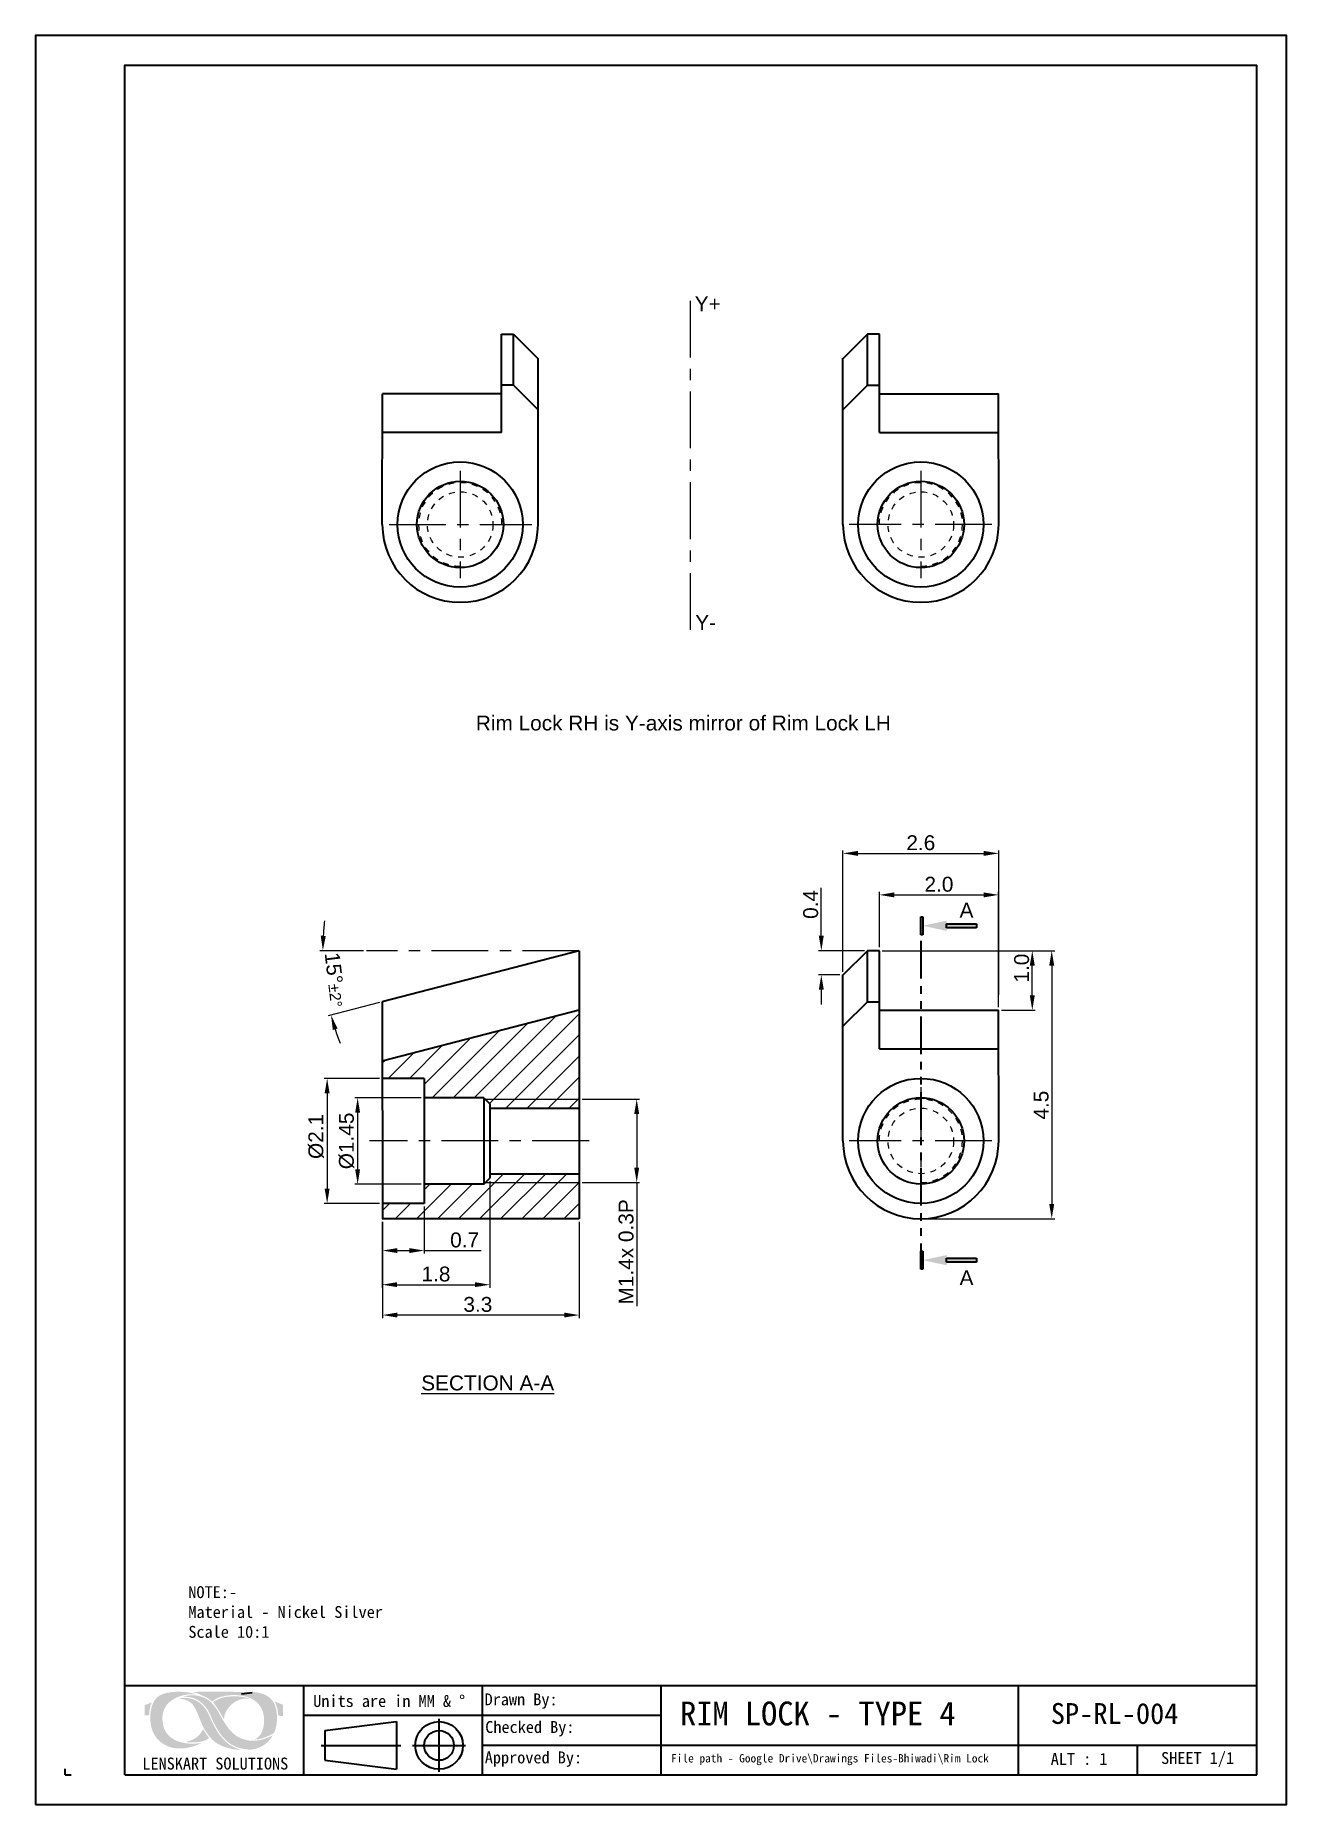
# Model space of a CAD drawing. Header units: millimetres. Extents: x 219 to 785, y 160 to 284.
# Drawn here: x 722.41 to 743.41, y 225.77 to 255.47 of the extents above; entities that cross this region are included whole.
import ezdxf
from ezdxf.enums import TextEntityAlignment as Align

# ---------------------------------------------------------------- set-up
doc = ezdxf.new("R2010")
doc.units = ezdxf.units.MM
for name, pattern in [('CENTER', [50.8, 31.75, -6.35, 6.35, -6.35]), ('HIDDEN', [0.075, 0.05, -0.025]), ('PHANTOM', [63.5, 31.75, -6.35, 6.35, -6.35, 6.35, -6.35])]:
    doc.linetypes.add(name, pattern=pattern)
doc.layers.get('0').update_dxf_attribs({"lineweight": 35})
for name, color, linetype, lineweight in [('Center line', 2, 'CENTER', 18), ('Dimension', 3, 'Continuous', 18), ('Hatch', 6, 'Continuous', 18), ('hidden line', 1, 'HIDDEN', 15), ('Section', 6, 'PHANTOM', 35), ('Text', 4, 'Continuous', 25), ('绘图层', 7, 'Continuous', 13)]:
    doc.layers.add(name, color=color, linetype=linetype, lineweight=lineweight)
doc.layers.add('图框-线条', color=7, linetype='Continuous')
doc.styles.get("Standard").update_dxf_attribs({"font": 'arial.ttf'})
doc.styles.add('宋体', font='SimSun.ttf')
doc.dimstyles.new('SIMPLEX', dxfattribs={"dimtxt": 2.5, "dimasz": 2.5, "dimexe": 0.5, "dimexo": 0.5, "dimgap": 0.5, "dimtad": 1, "dimzin": 0, "dimdsep": 46, "dimtxsty": 'Standard', "dimcen": 0, "dimclrd": 256, "dimclre": 256, "dimclrt": 256, "dimadec": 0, "dimazin": 0, "dimtm": 1e-09, "dimtfac": 0.75, "dimtofl": 0, "dimtmove": 0, "dimatfit": 3, "dimfxl": 1, "dimtzin": 0, "dimlwd": -1, "dimlwe": -1, "dimarcsym": 0})

msp = doc.modelspace()

# ---------------------------------------------------------------- texts
at = {"layer": 'Text'}
for s, p in [('Y+', (733.693, 250.966)), ('Y-', (733.659, 245.617)), ('Rim Lock RH is Y-axis mirror of Rim Lock LH', (733.284, 243.928)), ('A', (738.037, 240.787)), ('A', (738.037, 234.617))]:
    msp.add_text(s, height=0.25, dxfattribs=at).set_placement(p, align=Align.MIDDLE_CENTER)
at = {"layer": 'Text', "insert": (728.885, 232.975), "char_height": 0.25, "attachment_point": 1}
msp.add_mtext_dynamic_manual_height_columns('{\\LSECTION A-A}', width=4.57348, gutter_width=1, heights=[0], dxfattribs=at)
at = {"layer": '绘图层', "color": 7, "linetype": 'ByBlock', "lineweight": 9, "attachment_point": 5, "style": '宋体'}
for s, insert, char_height, width in [('\\pxql;{\\fNSimSun|b0|i0|c0|p49;NOTE:-\\PMaterial - Nickel Silver\\PScale 10:1}', (726.957, 229.003), 0.2, 3.96086), ('\\pxql;{\\fNSimSun|b0|i0|c0|p49;Units are in MM & %%D}', (728.599, 227.509), 0.2, 3.05443), ('\\pxql;{\\fNSimSun|b0|i0|c0|p49;Drawn By: }', (731.476, 227.509), 0.2, 3.05443), ('\\pxqc;{\\fNSimSun|b0|i0|c0|p49;RIM LOCK - TYPE 4}', (735.542, 227.298), 0.4, 5.26635), ('{\\fNSimSun|b0|i0|c0|p49;SP-RL-004}', (740.523, 227.298), 0.35, 4.64697), ('\\pxql;{\\fNSimSun|b0|i0|c0|p49;Checked By: }', (731.105, 227.045), 0.2, 2.29015), ('\\pxql;{\\fNSimSun|b0|i0|c0|p49;Approved By:}', (731.097, 226.534), 0.2, 2.29015), ('\\pxql;{\\fNSimSun|b0|i0|c0|p49;File path - Google Drive\\\\Drawings Files-Bhiwadi\\\\Rim Lock}', (737.573, 226.526), 0.14, 8.989), ('{\\fNSimSun|b0|i0|c0|p49;ALT : 1}', (739.927, 226.537), 0.2, 1.72791), ('{\\fNSimSun|b0|i0|c0|p49;SHEET 1/1}', (741.915, 226.529), 0.2, 1.72791), ('{\\fSimSun|b0|i0|c134|p2;LENSKART SOLUTIONS}', (725.429, 226.459), 0.2, 5.89745)]:
    msp.add_mtext(s, dxfattribs=dict(at, insert=insert, char_height=char_height, width=width))

# ---------------------------------------------------------------- blocks, each defined once
blk = doc.blocks.new('*D211')
at = {"layer": 'Defpoints', "color": 0, "transparency": 16777216}
for p in [(738.577, 241.74), (735.963, 239.702), (738.577, 239.313)]:
    blk.add_point(p, dxfattribs=at)
at = {"layer": 'Dimension', "transparency": 16777216}
for p, q in [((735.963, 239.752), (735.963, 241.79)), ((738.577, 239.363), (738.577, 241.79)), ((736.213, 241.74), (738.327, 241.74))]:
    blk.add_line(p, q, dxfattribs=at)
for points in [[(736.213, 241.781), (736.213, 241.698), (735.963, 241.74)], [(738.327, 241.781), (738.327, 241.698), (738.577, 241.74)]]:
    blk.add_solid(points, dxfattribs=at)
at = {"layer": 'Dimension', "transparency": 16777216, "insert": (737.27, 241.917), "char_height": 0.25, "attachment_point": 5}
blk.add_mtext('2.6', dxfattribs=at)
blk = doc.blocks.new('*D212')
at = {"layer": 'Defpoints', "color": 0, "transparency": 16777216}
for p in [(738.574, 241.043), (736.574, 240.113), (738.574, 239.106)]:
    blk.add_point(p, dxfattribs=at)
at = {"layer": 'Dimension', "transparency": 16777216}
for p, q in [((736.574, 240.163), (736.574, 241.093)), ((736.824, 241.043), (738.324, 241.043)), ((738.574, 239.156), (738.574, 241.093))]:
    blk.add_line(p, q, dxfattribs=at)
for points in [[(736.824, 241.085), (736.824, 241.001), (736.574, 241.043)], [(738.324, 241.085), (738.324, 241.001), (738.574, 241.043)]]:
    blk.add_solid(points, dxfattribs=at)
at = {"layer": 'Dimension', "transparency": 16777216, "insert": (737.574, 241.22), "char_height": 0.25, "attachment_point": 5}
blk.add_mtext('2.0', dxfattribs=at)
blk = doc.blocks.new('*D213')
at = {"layer": 'Defpoints', "color": 0, "transparency": 16777216}
for p in [(736.574, 240.106), (739.141, 240.106), (738.574, 239.106)]:
    blk.add_point(p, dxfattribs=at)
at = {"layer": 'Dimension', "transparency": 16777216}
for p, q in [((736.624, 240.106), (739.191, 240.106)), ((739.141, 239.356), (739.141, 239.856)), ((738.624, 239.106), (739.191, 239.106))]:
    blk.add_line(p, q, dxfattribs=at)
for points in [[(739.099, 239.856), (739.182, 239.856), (739.141, 240.106)], [(739.099, 239.356), (739.182, 239.356), (739.141, 239.106)]]:
    blk.add_solid(points, dxfattribs=at)
at = {"layer": 'Dimension', "transparency": 16777216, "insert": (738.963, 239.813), "char_height": 0.25, "attachment_point": 5, "rotation": 90}
blk.add_mtext('1.0', dxfattribs=at)
blk = doc.blocks.new('*D214')
at = {"layer": 'Defpoints', "color": 0, "transparency": 16777216}
for p in [(736.574, 240.106), (737.27, 235.606), (739.467, 235.606)]:
    blk.add_point(p, dxfattribs=at)
at = {"layer": 'Dimension', "transparency": 16777216}
for p, q in [((736.624, 240.106), (739.517, 240.106)), ((739.467, 239.856), (739.467, 235.856)), ((737.32, 235.606), (739.517, 235.606))]:
    blk.add_line(p, q, dxfattribs=at)
for points in [[(739.425, 239.856), (739.509, 239.856), (739.467, 240.106)], [(739.425, 235.856), (739.509, 235.856), (739.467, 235.606)]]:
    blk.add_solid(points, dxfattribs=at)
at = {"layer": 'Dimension', "transparency": 16777216, "insert": (739.29, 237.513), "char_height": 0.25, "attachment_point": 5, "rotation": 90}
blk.add_mtext('4.5', dxfattribs=at)
blk = doc.blocks.new('_FILLED')
at = {"color": 0, "linetype": 'ByBlock'}
blk.add_solid([(0, 0), (-1, 0.214), (-1, -0.214)], dxfattribs=at)
blk = doc.blocks.new('section arrow')
at = {"layer": 'Section'}
h = blk.add_hatch(color=256, dxfattribs=at)
h.dxf.hatch_style = 1
h.paths.add_polyline_path([(6987.516, 2336.116), (6987.516, 2336.053), (6988.016, 2336.053), (6988.016, 2336.116)])
h.paths.add_polyline_path([(6988.416, 2335.935), (6988.448, 2335.935), (6988.448, 2336.235), (6988.416, 2336.235)])
for points in [[(6988.448, 2335.935), (6988.448, 2336.235), (6988.416, 2336.235), (6988.416, 2335.935)], [(6988.016, 2336.116), (6987.516, 2336.116), (6987.516, 2336.053), (6988.016, 2336.053)]]:
    blk.add_lwpolyline(points, close=True, dxfattribs=at)
at = {"layer": 'Section', "xscale": 0.4, "yscale": 0.4, "zscale": 0.4}
blk.add_blockref('_FILLED', (6988.416, 2336.085), dxfattribs=at)
blk = doc.blocks.new('*D215')
at = {"layer": 'Defpoints', "color": 0, "transparency": 16777216}
for p in [(728.935, 235.863), (728.235, 235.606), (728.235, 235.072)]:
    blk.add_point(p, dxfattribs=at)
at = {"layer": 'Dimension', "transparency": 16777216}
for p, q in [((728.235, 235.556), (728.235, 235.022)), ((728.935, 235.813), (728.935, 235.022)), ((728.485, 235.072), (728.685, 235.072)), ((728.935, 235.072), (729.891, 235.072))]:
    blk.add_line(p, q, dxfattribs=at)
for points in [[(728.485, 235.113), (728.485, 235.03), (728.235, 235.072)], [(728.685, 235.113), (728.685, 235.03), (728.935, 235.072)]]:
    blk.add_solid(points, dxfattribs=at)
at = {"layer": 'Dimension', "transparency": 16777216, "insert": (729.613, 235.249), "char_height": 0.25, "attachment_point": 5}
blk.add_mtext('0.7', dxfattribs=at)
blk = doc.blocks.new('*D216')
at = {"layer": 'Defpoints', "color": 0, "transparency": 16777216}
for p in [(728.235, 235.606), (731.535, 235.606), (728.235, 233.989)]:
    blk.add_point(p, dxfattribs=at)
at = {"layer": 'Dimension', "transparency": 16777216}
for p, q in [((728.235, 235.556), (728.235, 233.939)), ((731.535, 235.556), (731.535, 233.939)), ((731.285, 233.989), (728.485, 233.989))]:
    blk.add_line(p, q, dxfattribs=at)
for points in [[(728.485, 234.031), (728.485, 233.948), (728.235, 233.989)], [(731.285, 234.031), (731.285, 233.948), (731.535, 233.989)]]:
    blk.add_solid(points, dxfattribs=at)
at = {"layer": 'Dimension', "transparency": 16777216, "insert": (729.835, 234.167), "char_height": 0.25, "attachment_point": 5}
blk.add_mtext('3.3', dxfattribs=at)
blk = doc.blocks.new('*D217')
at = {"layer": 'Defpoints', "color": 0, "transparency": 16777216}
for p in [(727.964, 240.106), (731.535, 240.106), (731.535, 240.106), (727.295, 239.382), (728.231, 239.249)]:
    blk.add_point(p, dxfattribs=at)
at = {"layer": 'Dimension', "transparency": 16777216}
for p, q in [((727.914, 240.106), (727.184, 240.106)), ((728.182, 239.237), (727.323, 239.014))]:
    blk.add_line(p, q, dxfattribs=at)
for start, end in [(173.3394, 176.6697), (197.855, 201.1853)]:
    blk.add_arc((731.535, 240.106), 4.302, start, end, dxfattribs=at)
for points in [[(727.283, 240.354), (727.199, 240.357), (727.234, 240.106)], [(727.401, 238.775), (727.481, 238.798), (727.371, 239.027)]]:
    blk.add_solid(points, dxfattribs=at)
at = {"layer": 'Dimension', "transparency": 16777216, "insert": (727.44, 239.619), "char_height": 0.25, "attachment_point": 5, "rotation": 276.7695}
blk.add_mtext('15°{\\H0.1875;±2°}', dxfattribs=at)
blk = doc.blocks.new('*D218')
at = {"layer": 'Defpoints', "color": 0, "transparency": 16777216}
for p in [(728.235, 237.963), (727.306, 235.863), (728.235, 235.863)]:
    blk.add_point(p, dxfattribs=at)
at = {"layer": 'Dimension', "transparency": 16777216}
for p, q in [((728.185, 237.963), (727.256, 237.963)), ((727.306, 237.713), (727.306, 236.113)), ((728.185, 235.863), (727.256, 235.863))]:
    blk.add_line(p, q, dxfattribs=at)
for points in [[(727.264, 237.713), (727.347, 237.713), (727.306, 237.963)], [(727.264, 236.113), (727.347, 236.113), (727.306, 235.863)]]:
    blk.add_solid(points, dxfattribs=at)
at = {"layer": 'Dimension', "transparency": 16777216, "insert": (727.121, 236.988), "char_height": 0.25, "attachment_point": 5, "rotation": 90}
blk.add_mtext('%%C2.1', dxfattribs=at)
blk = doc.blocks.new('*D219')
at = {"layer": 'Defpoints', "color": 0, "transparency": 16777216}
for p in [(731.535, 237.613), (731.535, 236.213), (732.501, 236.213)]:
    blk.add_point(p, dxfattribs=at)
at = {"layer": 'Dimension', "transparency": 16777216}
for p, q in [((731.585, 237.613), (732.551, 237.613)), ((732.501, 237.363), (732.501, 236.463)), ((731.585, 236.213), (732.551, 236.213)), ((732.501, 236.213), (732.501, 234.137))]:
    blk.add_line(p, q, dxfattribs=at)
for points in [[(732.46, 237.363), (732.543, 237.363), (732.501, 237.613)], [(732.46, 236.463), (732.543, 236.463), (732.501, 236.213)]]:
    blk.add_solid(points, dxfattribs=at)
at = {"layer": 'Dimension', "transparency": 16777216, "insert": (732.324, 235.05), "char_height": 0.25, "attachment_point": 5, "rotation": 90}
blk.add_mtext('M1.4x 0.3P', dxfattribs=at)
blk = doc.blocks.new('*D220')
at = {"layer": 'Defpoints', "color": 0, "transparency": 16777216}
for p in [(728.935, 237.638), (727.818, 236.188), (728.935, 236.188)]:
    blk.add_point(p, dxfattribs=at)
at = {"layer": 'Dimension', "transparency": 16777216}
for p, q in [((728.885, 237.638), (727.768, 237.638)), ((727.818, 237.388), (727.818, 236.438)), ((728.885, 236.188), (727.768, 236.188))]:
    blk.add_line(p, q, dxfattribs=at)
for points in [[(727.776, 237.388), (727.859, 237.388), (727.818, 237.638)], [(727.776, 236.438), (727.859, 236.438), (727.818, 236.188)]]:
    blk.add_solid(points, dxfattribs=at)
at = {"layer": 'Dimension', "transparency": 16777216, "insert": (727.633, 236.913), "char_height": 0.25, "attachment_point": 5, "rotation": 90}
blk.add_mtext('%%c1.45', dxfattribs=at)
blk = doc.blocks.new('*D221')
at = {"layer": 'Defpoints', "color": 0, "transparency": 16777216}
for p in [(736.374, 240.106), (735.6, 239.702), (735.963, 239.702)]:
    blk.add_point(p, dxfattribs=at)
at = {"layer": 'Dimension', "transparency": 16777216}
for p, q in [((735.6, 240.356), (735.6, 241.16)), ((736.324, 240.106), (735.55, 240.106)), ((735.913, 239.702), (735.55, 239.702)), ((735.6, 239.452), (735.6, 239.202))]:
    blk.add_line(p, q, dxfattribs=at)
for points in [[(735.558, 240.356), (735.641, 240.356), (735.6, 240.106)], [(735.558, 239.452), (735.641, 239.452), (735.6, 239.702)]]:
    blk.add_solid(points, dxfattribs=at)
at = {"layer": 'Dimension', "transparency": 16777216, "insert": (735.422, 240.883), "char_height": 0.25, "attachment_point": 5, "rotation": 90}
blk.add_mtext('0.4', dxfattribs=at)
blk = doc.blocks.new('*D222')
at = {"layer": 'Defpoints', "color": 0, "transparency": 16777216}
for p in [(730.035, 236.288), (728.231, 235.606), (730.035, 234.499)]:
    blk.add_point(p, dxfattribs=at)
at = {"layer": 'Dimension', "transparency": 16777216}
for p, q in [((730.035, 236.238), (730.035, 234.449)), ((728.231, 235.556), (728.231, 234.449)), ((728.481, 234.499), (729.785, 234.499))]:
    blk.add_line(p, q, dxfattribs=at)
for points in [[(728.481, 234.541), (728.481, 234.458), (728.231, 234.499)], [(729.785, 234.541), (729.785, 234.458), (730.035, 234.499)]]:
    blk.add_solid(points, dxfattribs=at)
at = {"layer": 'Dimension', "transparency": 16777216, "insert": (729.133, 234.677), "char_height": 0.25, "attachment_point": 5}
blk.add_mtext('1.8', dxfattribs=at)

# ---------------------------------------------------------------- dimensions: what is measured, and where the dimension line sits
at = {"layer": 'Dimension'}
for base, p1, p2, picture, middle in [((738.577, 241.74), (735.963, 239.702), (738.577, 239.313), '*D211', (737.27, 241.74)), ((738.574, 241.043), (736.574, 240.113), (738.574, 239.106), '*D212', (737.574, 241.043)), ((730.035, 234.499), (728.231, 235.606), (730.035, 236.288), '*D222', (729.133, 234.499))]:
    dim = msp.add_linear_dim(base=base, p1=p1, p2=p2, dimstyle='SIMPLEX', override={"dimscale": 0.1, "dimdec": 1}, dxfattribs=at)
    dim.commit()
    dim.dimension.update_dxf_attribs({"geometry": picture, "text_midpoint": middle, "dimtype": 160})
for base, p1, p2, angle, picture, middle in [((735.6, 239.702), (736.374, 240.106), (735.963, 239.702), 90, '*D221', (735.6, 240.883)), ((739.141, 240.106), (738.574, 239.106), (736.574, 240.106), 90, '*D213', (739.141, 239.813)), ((739.467, 235.606), (736.574, 240.106), (737.27, 235.606), 90, '*D214', (739.467, 237.513)), ((728.235, 235.072), (728.935, 235.863), (728.235, 235.606), 180, '*D215', (729.613, 235.072)), ((728.235, 233.989), (731.535, 235.606), (728.235, 235.606), 180, '*D216', (729.835, 233.989))]:
    dim = msp.add_linear_dim(base=base, p1=p1, p2=p2, angle=angle, dimstyle='SIMPLEX', override={"dimscale": 0.1, "dimdec": 1}, dxfattribs=at)
    dim.commit()
    dim.dimension.update_dxf_attribs({"geometry": picture, "text_midpoint": middle, "dimtype": 160})
dim = msp.add_angular_dim_2l(base=(727.295, 239.382), line1=((731.535, 240.106), (727.964, 240.106)), line2=((731.535, 240.106), (728.231, 239.249)), dimstyle='SIMPLEX', override={"dimscale": 0.1, "dimdec": 1, "dimtol": 1, "dimtp": 2, "dimtm": 2}, dxfattribs=at)
dim.commit()
dim.dimension.update_dxf_attribs({"geometry": '*D217', "text_midpoint": (727.264, 239.598), "dimtype": 162})
for base, p1, p2, text, override, picture, middle in [((727.306, 235.863), (728.235, 237.963), (728.235, 235.863), '%%C<>', {"dimscale": 0.1, "dimdec": 1}, '*D218', (727.306, 236.988)), ((732.501, 236.213), (731.535, 237.613), (731.535, 236.213), 'M<>', {"dimscale": 0.1, "dimdec": 1, "dimpost": 'x 0.3P'}, '*D219', (732.501, 235.05))]:
    dim = msp.add_linear_dim(base=base, p1=p1, p2=p2, angle=90, text=text, dimstyle='SIMPLEX', override=override, dxfattribs=at)
    dim.commit()
    dim.dimension.update_dxf_attribs({"geometry": picture, "text_midpoint": middle, "dimtype": 160})
dim = msp.add_linear_dim(base=(727.818, 236.188), p1=(728.935, 237.638), p2=(728.935, 236.188), angle=90, dimstyle='SIMPLEX', override={"dimscale": 0.1, "dimpost": '%%c<>'}, dxfattribs=at)
dim.commit()
dim.dimension.update_dxf_attribs({"geometry": '*D220', "text_midpoint": (727.633, 236.913)})

# ---------------------------------------------------------------- hatches: boundary and pattern name
at = {"layer": 'Hatch'}
h = msp.add_hatch(dxfattribs=at)
h.set_pattern_fill('ANSI31', color=256, scale=2)
h.set_pattern_definition([(45, (275.94042, 113.31543), (-0.1767767, 0.1767767), [])])
h.paths.add_polyline_path([(731.535, 236.363), (730.035, 236.363), (730.035, 236.288), (729.96, 236.213), (731.535, 236.213)])
h.paths.add_polyline_path([(731.535, 236.213), (729.96, 236.213), (729.935, 236.188), (728.935, 236.188), (728.935, 235.863), (728.235, 235.863), (728.235, 235.606), (731.535, 235.606)])
h.paths.add_polyline_path([(731.535, 239.106), (728.232, 238.25), (728.232, 237.963), (728.935, 237.963), (728.935, 237.638), (729.935, 237.638), (729.96, 237.613), (731.535, 237.613)])
h.paths.add_polyline_path([(731.535, 237.613), (729.96, 237.613), (730.035, 237.538), (730.035, 237.463), (731.535, 237.463)])
at = {"layer": '图框-线条', "lineweight": 0, "ltscale": 0.1}
h = msp.add_hatch(color=252, dxfattribs=at)
edge = h.paths.add_edge_path()
edge.add_spline(control_points=[(724.245, 227.441), (724.245, 227.441), (724.245, 227.269), (724.245, 227.269), (724.245, 227.269), (724.245, 227.269), (724.316, 227.269), (724.316, 227.269), (724.316, 227.269), (724.321, 227.31), (724.322, 227.344), (724.33, 227.384), (724.33, 227.384), (724.337, 227.419), (724.347, 227.454), (724.36, 227.485), (724.36, 227.485), (724.36, 227.485), (724.245, 227.441), (724.245, 227.441)], knot_values=[0, 0, 0, 0, 0.166667, 0.166667, 0.166667, 0.166667, 0.333333, 0.333333, 0.333333, 0.333333, 0.5, 0.5, 0.5, 0.5, 0.666667, 0.666667, 0.666667, 0.666667, 1, 1, 1, 1], degree=3, periodic=0)
edge = h.paths.add_edge_path()
edge.add_spline(control_points=[(726.485, 227.262), (726.485, 227.262), (726.566, 227.261), (726.566, 227.261), (726.566, 227.261), (726.566, 227.261), (726.566, 227.447), (726.566, 227.447), (726.566, 227.447), (726.566, 227.447), (726.425, 227.503), (726.425, 227.503), (726.425, 227.503), (726.439, 227.467), (726.455, 227.441), (726.466, 227.396), (726.466, 227.396), (726.478, 227.351), (726.481, 227.311), (726.485, 227.262)], knot_values=[0, 0, 0, 0, 0.166667, 0.166667, 0.166667, 0.166667, 0.333333, 0.333333, 0.333333, 0.333333, 0.5, 0.5, 0.5, 0.5, 0.666667, 0.666667, 0.666667, 0.666667, 1, 1, 1, 1], degree=3, periodic=0)
edge = h.paths.add_edge_path(flags=17)
edge.add_spline(control_points=[(724.937, 226.828), (724.95, 226.817), (725.032, 226.815), (725.047, 226.815), (725.047, 226.815), (725.135, 226.812), (725.267, 226.834), (725.324, 226.889), (725.324, 226.889), (725.319, 226.897), (725.316, 226.901), (725.31, 226.907), (725.31, 226.907), (725.31, 226.907), (725.223, 227.036), (725.223, 227.036), (725.223, 227.036), (725.202, 227.01), (725.193, 226.961), (725.113, 226.899), (725.113, 226.899), (725.066, 226.863), (725.01, 226.838), (724.937, 226.828)], knot_values=[0, 0, 0, 0, 0.142857, 0.142857, 0.142857, 0.142857, 0.285714, 0.285714, 0.285714, 0.285714, 0.428571, 0.428571, 0.428571, 0.428571, 0.571429, 0.571429, 0.571429, 0.571429, 0.714286, 0.714286, 0.714286, 0.714286, 1, 1, 1, 1], degree=3, periodic=0)
edge = h.paths.add_edge_path(flags=17)
edge.add_spline(control_points=[(725.392, 227.485), (725.397, 227.477), (725.398, 227.478), (725.404, 227.471), (725.404, 227.471), (725.469, 227.397), (725.562, 227.217), (725.574, 227.205), (725.574, 227.205), (725.58, 227.355), (725.705, 227.486), (725.829, 227.529), (725.829, 227.529), (725.893, 227.552), (725.928, 227.552), (726.001, 227.546), (726.001, 227.546), (725.977, 227.565), (725.876, 227.581), (725.851, 227.584), (725.851, 227.584), (725.729, 227.598), (725.554, 227.587), (725.446, 227.526), (725.446, 227.526), (725.429, 227.517), (725.398, 227.497), (725.392, 227.485)], knot_values=[0, 0, 0, 0, 0.125, 0.125, 0.125, 0.125, 0.25, 0.25, 0.25, 0.25, 0.375, 0.375, 0.375, 0.375, 0.5, 0.5, 0.5, 0.5, 0.625, 0.625, 0.625, 0.625, 0.75, 0.75, 0.75, 0.75, 1, 1, 1, 1], degree=3, periodic=0)
edge = h.paths.add_edge_path()
edge.add_spline(control_points=[(725.334, 227.25), (725.293, 227.342), (725.28, 227.367), (725.216, 227.436), (725.216, 227.436), (725.129, 227.53), (724.994, 227.577), (724.862, 227.559), (724.862, 227.559), (724.853, 227.558), (724.845, 227.557), (724.837, 227.555), (724.837, 227.555), (724.837, 227.555), (724.814, 227.548), (724.814, 227.548), (724.814, 227.548), (724.89, 227.544), (724.95, 227.533), (725.001, 227.495), (725.001, 227.495), (725.052, 227.457), (725.071, 227.426), (725.104, 227.36), (725.104, 227.36), (725.156, 227.252), (725.192, 227.131), (725.251, 227.03), (725.251, 227.03), (725.314, 226.924), (725.376, 226.846), (725.482, 226.784), (725.482, 226.784), (725.567, 226.734), (725.746, 226.687), (725.865, 226.692), (725.865, 226.692), (725.852, 226.698), (725.834, 226.701), (725.818, 226.705), (725.818, 226.705), (725.597, 226.773), (725.469, 226.961), (725.372, 227.166), (725.372, 227.166), (725.359, 227.194), (725.346, 227.222), (725.334, 227.25)], knot_values=[0, 0, 0, 0, 0.076923, 0.076923, 0.076923, 0.076923, 0.153846, 0.153846, 0.153846, 0.153846, 0.230769, 0.230769, 0.230769, 0.230769, 0.307692, 0.307692, 0.307692, 0.307692, 0.384615, 0.384615, 0.384615, 0.384615, 0.461538, 0.461538, 0.461538, 0.461538, 0.538462, 0.538462, 0.538462, 0.538462, 0.615385, 0.615385, 0.615385, 0.615385, 0.692308, 0.692308, 0.692308, 0.692308, 0.769231, 0.769231, 0.769231, 0.769231, 0.846154, 0.846154, 0.846154, 0.846154, 1, 1, 1, 1], degree=3, periodic=0)
edge = h.paths.add_edge_path()
edge.add_spline(control_points=[(726.396, 226.935), (726.393, 226.935), (726.311, 226.896), (726.294, 226.89), (726.294, 226.89), (726.259, 226.876), (726.217, 226.863), (726.178, 226.855), (726.178, 226.855), (726.08, 226.837), (726.009, 226.837), (725.916, 226.864), (725.916, 226.864), (725.757, 226.91), (725.665, 227.021), (725.59, 227.137), (725.59, 227.137), (725.458, 227.343), (725.404, 227.542), (725.15, 227.596), (725.15, 227.596), (725.107, 227.605), (725.055, 227.609), (725.01, 227.605), (725.01, 227.605), (724.98, 227.603), (724.908, 227.596), (724.886, 227.583), (724.886, 227.583), (724.998, 227.585), (725.086, 227.563), (725.165, 227.506), (725.165, 227.506), (725.331, 227.388), (725.336, 227.263), (725.422, 227.109), (725.422, 227.109), (725.464, 227.035), (725.494, 226.978), (725.551, 226.911), (725.551, 226.911), (725.67, 226.772), (725.796, 226.71), (725.99, 226.696), (725.99, 226.696), (726.084, 226.689), (726.178, 226.73), (726.24, 226.769), (726.24, 226.769), (726.283, 226.796), (726.316, 226.83), (726.348, 226.867), (726.348, 226.867), (726.365, 226.886), (726.383, 226.914), (726.396, 226.935)], knot_values=[0, 0, 0, 0, 0.066667, 0.066667, 0.066667, 0.066667, 0.133333, 0.133333, 0.133333, 0.133333, 0.2, 0.2, 0.2, 0.2, 0.266667, 0.266667, 0.266667, 0.266667, 0.333333, 0.333333, 0.333333, 0.333333, 0.4, 0.4, 0.4, 0.4, 0.466667, 0.466667, 0.466667, 0.466667, 0.533333, 0.533333, 0.533333, 0.533333, 0.6, 0.6, 0.6, 0.6, 0.666667, 0.666667, 0.666667, 0.666667, 0.733333, 0.733333, 0.733333, 0.733333, 0.8, 0.8, 0.8, 0.8, 0.866667, 0.866667, 0.866667, 0.866667, 1, 1, 1, 1], degree=3, periodic=0)
edge = h.paths.add_edge_path()
edge.add_spline(control_points=[(725.376, 227.501), (725.432, 227.545), (725.449, 227.559), (725.531, 227.582), (725.531, 227.582), (725.718, 227.634), (725.959, 227.62), (726.106, 227.505), (726.106, 227.505), (726.186, 227.442), (726.251, 227.331), (726.248, 227.177), (726.248, 227.177), (726.245, 227.062), (726.217, 226.952), (726.126, 226.886), (726.126, 226.886), (726.12, 226.881), (726.096, 226.866), (726.09, 226.864), (726.09, 226.864), (726.179, 226.859), (726.318, 226.919), (726.392, 226.961), (726.392, 226.961), (726.419, 226.976), (726.417, 226.974), (726.428, 227.006), (726.428, 227.006), (726.475, 227.132), (726.476, 227.307), (726.434, 227.43), (726.434, 227.43), (726.414, 227.486), (726.393, 227.516), (726.356, 227.552), (726.356, 227.552), (726.28, 227.629), (726.129, 227.664), (726.02, 227.664), (726.02, 227.664), (725.698, 227.664), (725.367, 227.667), (725.046, 227.664), (725.046, 227.664), (725.069, 227.654), (725.111, 227.644), (725.138, 227.634), (725.138, 227.634), (725.165, 227.624), (725.283, 227.569), (725.306, 227.555), (725.306, 227.555), (725.338, 227.535), (725.371, 227.505), (725.376, 227.501)], knot_values=[0, 0, 0, 0, 0.066667, 0.066667, 0.066667, 0.066667, 0.133333, 0.133333, 0.133333, 0.133333, 0.2, 0.2, 0.2, 0.2, 0.266667, 0.266667, 0.266667, 0.266667, 0.333333, 0.333333, 0.333333, 0.333333, 0.4, 0.4, 0.4, 0.4, 0.466667, 0.466667, 0.466667, 0.466667, 0.533333, 0.533333, 0.533333, 0.533333, 0.6, 0.6, 0.6, 0.6, 0.666667, 0.666667, 0.666667, 0.666667, 0.733333, 0.733333, 0.733333, 0.733333, 0.8, 0.8, 0.8, 0.8, 0.866667, 0.866667, 0.866667, 0.866667, 1, 1, 1, 1], degree=3, periodic=0)
edge = h.paths.add_edge_path()
edge.add_spline(control_points=[(725.198, 226.806), (725.184, 226.807), (725.158, 226.801), (725.142, 226.799), (725.142, 226.799), (724.885, 226.775), (724.581, 226.843), (724.544, 227.157), (724.544, 227.157), (724.527, 227.304), (724.573, 227.436), (724.69, 227.517), (724.69, 227.517), (724.808, 227.598), (724.925, 227.629), (725.098, 227.625), (725.098, 227.625), (725.098, 227.625), (725.029, 227.644), (725.029, 227.644), (725.029, 227.644), (724.876, 227.677), (724.647, 227.678), (724.512, 227.611), (724.512, 227.611), (724.436, 227.573), (724.394, 227.516), (724.364, 227.421), (724.364, 227.421), (724.315, 227.259), (724.329, 227.009), (724.451, 226.881), (724.451, 226.881), (724.466, 226.865), (724.474, 226.853), (724.492, 226.838), (724.492, 226.838), (724.511, 226.823), (724.515, 226.818), (724.539, 226.801), (724.539, 226.801), (724.697, 226.689), (724.902, 226.696), (725.082, 226.756), (725.082, 226.756), (725.103, 226.763), (725.124, 226.771), (725.143, 226.78), (725.143, 226.78), (725.155, 226.785), (725.191, 226.804), (725.198, 226.806)], knot_values=[0, 0, 0, 0, 0.071429, 0.071429, 0.071429, 0.071429, 0.142857, 0.142857, 0.142857, 0.142857, 0.214286, 0.214286, 0.214286, 0.214286, 0.285714, 0.285714, 0.285714, 0.285714, 0.357143, 0.357143, 0.357143, 0.357143, 0.428571, 0.428571, 0.428571, 0.428571, 0.5, 0.5, 0.5, 0.5, 0.571429, 0.571429, 0.571429, 0.571429, 0.642857, 0.642857, 0.642857, 0.642857, 0.714286, 0.714286, 0.714286, 0.714286, 0.785714, 0.785714, 0.785714, 0.785714, 0.857143, 0.857143, 0.857143, 0.857143, 1, 1, 1, 1], degree=3, periodic=0)

# ---------------------------------------------------------------- linework, layer by layer
for p, q in [((742.909, 226.271), (742.909, 254.971)), ((730.235, 248.805), (730.235, 250.454)), ((730.235, 250.454), (730.435, 250.454)), ((730.435, 250.454), (730.846, 250.044)), ((730.435, 249.598), (730.435, 250.454)), ((736.374, 250.454), (735.963, 250.044)), ((736.574, 250.454), (736.374, 250.454)), ((736.374, 249.598), (736.374, 250.454)), ((736.574, 248.805), (736.574, 250.454)), ((730.846, 247.261), (730.846, 250.051)), ((735.963, 247.261), (735.963, 250.051)), ((730.435, 249.598), (730.235, 249.598)), ((730.435, 249.598), (730.846, 249.187)), ((736.374, 249.598), (735.963, 249.187)), ((736.374, 249.598), (736.574, 249.598)), ((728.232, 247.261), (728.235, 249.454)), ((730.235, 249.454), (728.235, 249.454)), ((736.574, 249.454), (738.574, 249.454)), ((738.577, 247.261), (738.574, 249.454)), ((730.235, 248.805), (728.232, 248.805)), ((736.574, 248.805), (738.577, 248.805)), ((731.535, 240.106), (728.231, 239.249)), ((731.535, 240.106), (731.535, 235.606)), ((731.535, 240.106), (731.535, 239.249)), ((736.374, 240.106), (735.963, 239.695)), ((736.574, 240.106), (736.374, 240.106)), ((736.374, 239.249), (736.374, 240.106)), ((736.574, 238.456), (736.574, 240.106)), ((735.963, 236.913), (735.963, 239.702)), ((728.231, 239.249), (728.235, 235.606)), ((731.535, 239.106), (728.232, 238.25)), ((736.374, 239.249), (735.963, 238.839)), ((736.374, 239.249), (736.574, 239.249)), ((736.574, 239.106), (738.574, 239.106)), ((738.577, 236.913), (738.574, 239.106)), ((736.574, 238.456), (738.577, 238.456)), ((728.935, 237.963), (728.235, 237.963)), ((728.835, 237.963), (728.835, 237.963)), ((728.935, 237.963), (728.935, 235.863)), ((729.935, 237.638), (728.935, 237.638)), ((729.935, 237.638), (730.035, 237.538)), ((729.935, 237.638), (729.935, 236.188)), ((730.035, 237.538), (730.035, 236.288)), ((730.035, 237.463), (731.535, 237.463)), ((729.935, 236.188), (728.935, 236.188)), ((729.935, 236.188), (730.035, 236.288)), ((730.035, 236.363), (731.535, 236.363)), ((728.935, 235.863), (728.235, 235.863)), ((731.535, 235.606), (728.231, 235.606)), ((723.909, 227.771), (742.909, 227.771)), ((726.909, 227.771), (726.909, 226.271)), ((729.909, 227.771), (729.909, 226.271)), ((732.909, 227.771), (732.909, 226.771)), ((738.909, 226.271), (738.909, 227.771)), ((726.909, 227.271), (732.909, 227.271)), ((729.184, 226.321), (729.184, 227.21)), ((727.269, 227.015), (728.469, 227.165)), ((727.269, 227.015), (727.269, 226.515)), ((728.469, 227.165), (728.469, 226.365)), ((727.203, 226.765), (728.542, 226.765)), ((728.739, 226.765), (729.628, 226.765)), ((729.909, 226.771), (742.909, 226.771)), ((732.909, 226.771), (732.909, 226.271)), ((740.909, 226.271), (740.909, 226.771)), ((722.909, 226.271), (722.909, 226.371)), ((727.269, 226.515), (728.469, 226.365)), ((722.909, 226.271), (723.009, 226.271)), ((723.909, 226.271), (742.909, 226.271))]:
    msp.add_line(p, q)
at = {"color": 7}
msp.add_line((726.049, 227.65), (725.871, 227.628), dxfattribs=at)
msp.add_lwpolyline([(722.409, 225.771), (743.409, 225.771), (743.409, 255.471), (722.409, 255.471)], close=True)
msp.add_lwpolyline([(723.909, 226.271), (723.909, 254.971), (742.909, 254.971)])
for centre, radius in [((729.539, 247.261), 1.05), ((737.27, 247.261), 1.05), ((729.539, 247.261), 0.725), ((737.27, 247.261), 0.725), ((737.27, 236.913), 1.05), ((737.27, 236.913), 0.725), ((729.184, 226.765), 0.4), ((729.184, 226.765), 0.25)]:
    msp.add_circle(centre, radius)
for centre in [(729.539, 247.261), (737.27, 247.261), (737.27, 236.913)]:
    msp.add_arc(centre, 1.307, 180, 0)
at = {"layer": 'Center line', "ltscale": 0.03}
for p, q in [((733.405, 245.493), (733.405, 251.092)), ((729.539, 248.161), (729.539, 246.361)), ((737.27, 248.161), (737.27, 246.361)), ((728.346, 247.261), (730.742, 247.261)), ((738.463, 247.261), (736.067, 247.261)), ((731.535, 240.106), (727.964, 240.106)), ((737.27, 237.813), (737.27, 236.013)), ((731.702, 236.913), (728.016, 236.913)), ((738.463, 236.913), (736.067, 236.913))]:
    msp.add_line(p, q, dxfattribs=at)
at = {"layer": 'Dimension'}
for p, q in [((729.96, 237.613), (731.535, 237.613)), ((729.96, 236.213), (731.535, 236.213))]:
    msp.add_line(p, q, dxfattribs=at)
at = {"layer": 'hidden line', "ltscale": 0.5}
for centre in [(729.539, 247.261), (737.27, 247.261), (737.27, 236.913)]:
    msp.add_circle(centre, 0.55, dxfattribs=at)
for centre, start, end in [((729.539, 247.261), 0, 270), ((737.27, 247.261), 270, 180), ((737.27, 236.913), 270, 180)]:
    msp.add_arc(centre, 0.7, start, end, dxfattribs=at)
at = {"layer": 'Section', "ltscale": 0.02}
msp.add_line((737.27, 240.273), (737.27, 234.759), dxfattribs=at)

# ---------------------------------------------------------------- block references
at = {"layer": 'Section', "xscale": -1}
for p in [(7725.718, -2095.561), (7725.718, -2101.174)]:
    msp.add_blockref('section arrow', p, dxfattribs=at)

msp.set_redraw_order([(e.dxf.handle, doc.entitydb.next_handle()) for e in msp.query("TEXT MTEXT ATTDEF DIMENSION ARC_DIMENSION")])  # texts and dimensions are drawn at this point

doc.saveas('drawing.dxf')
